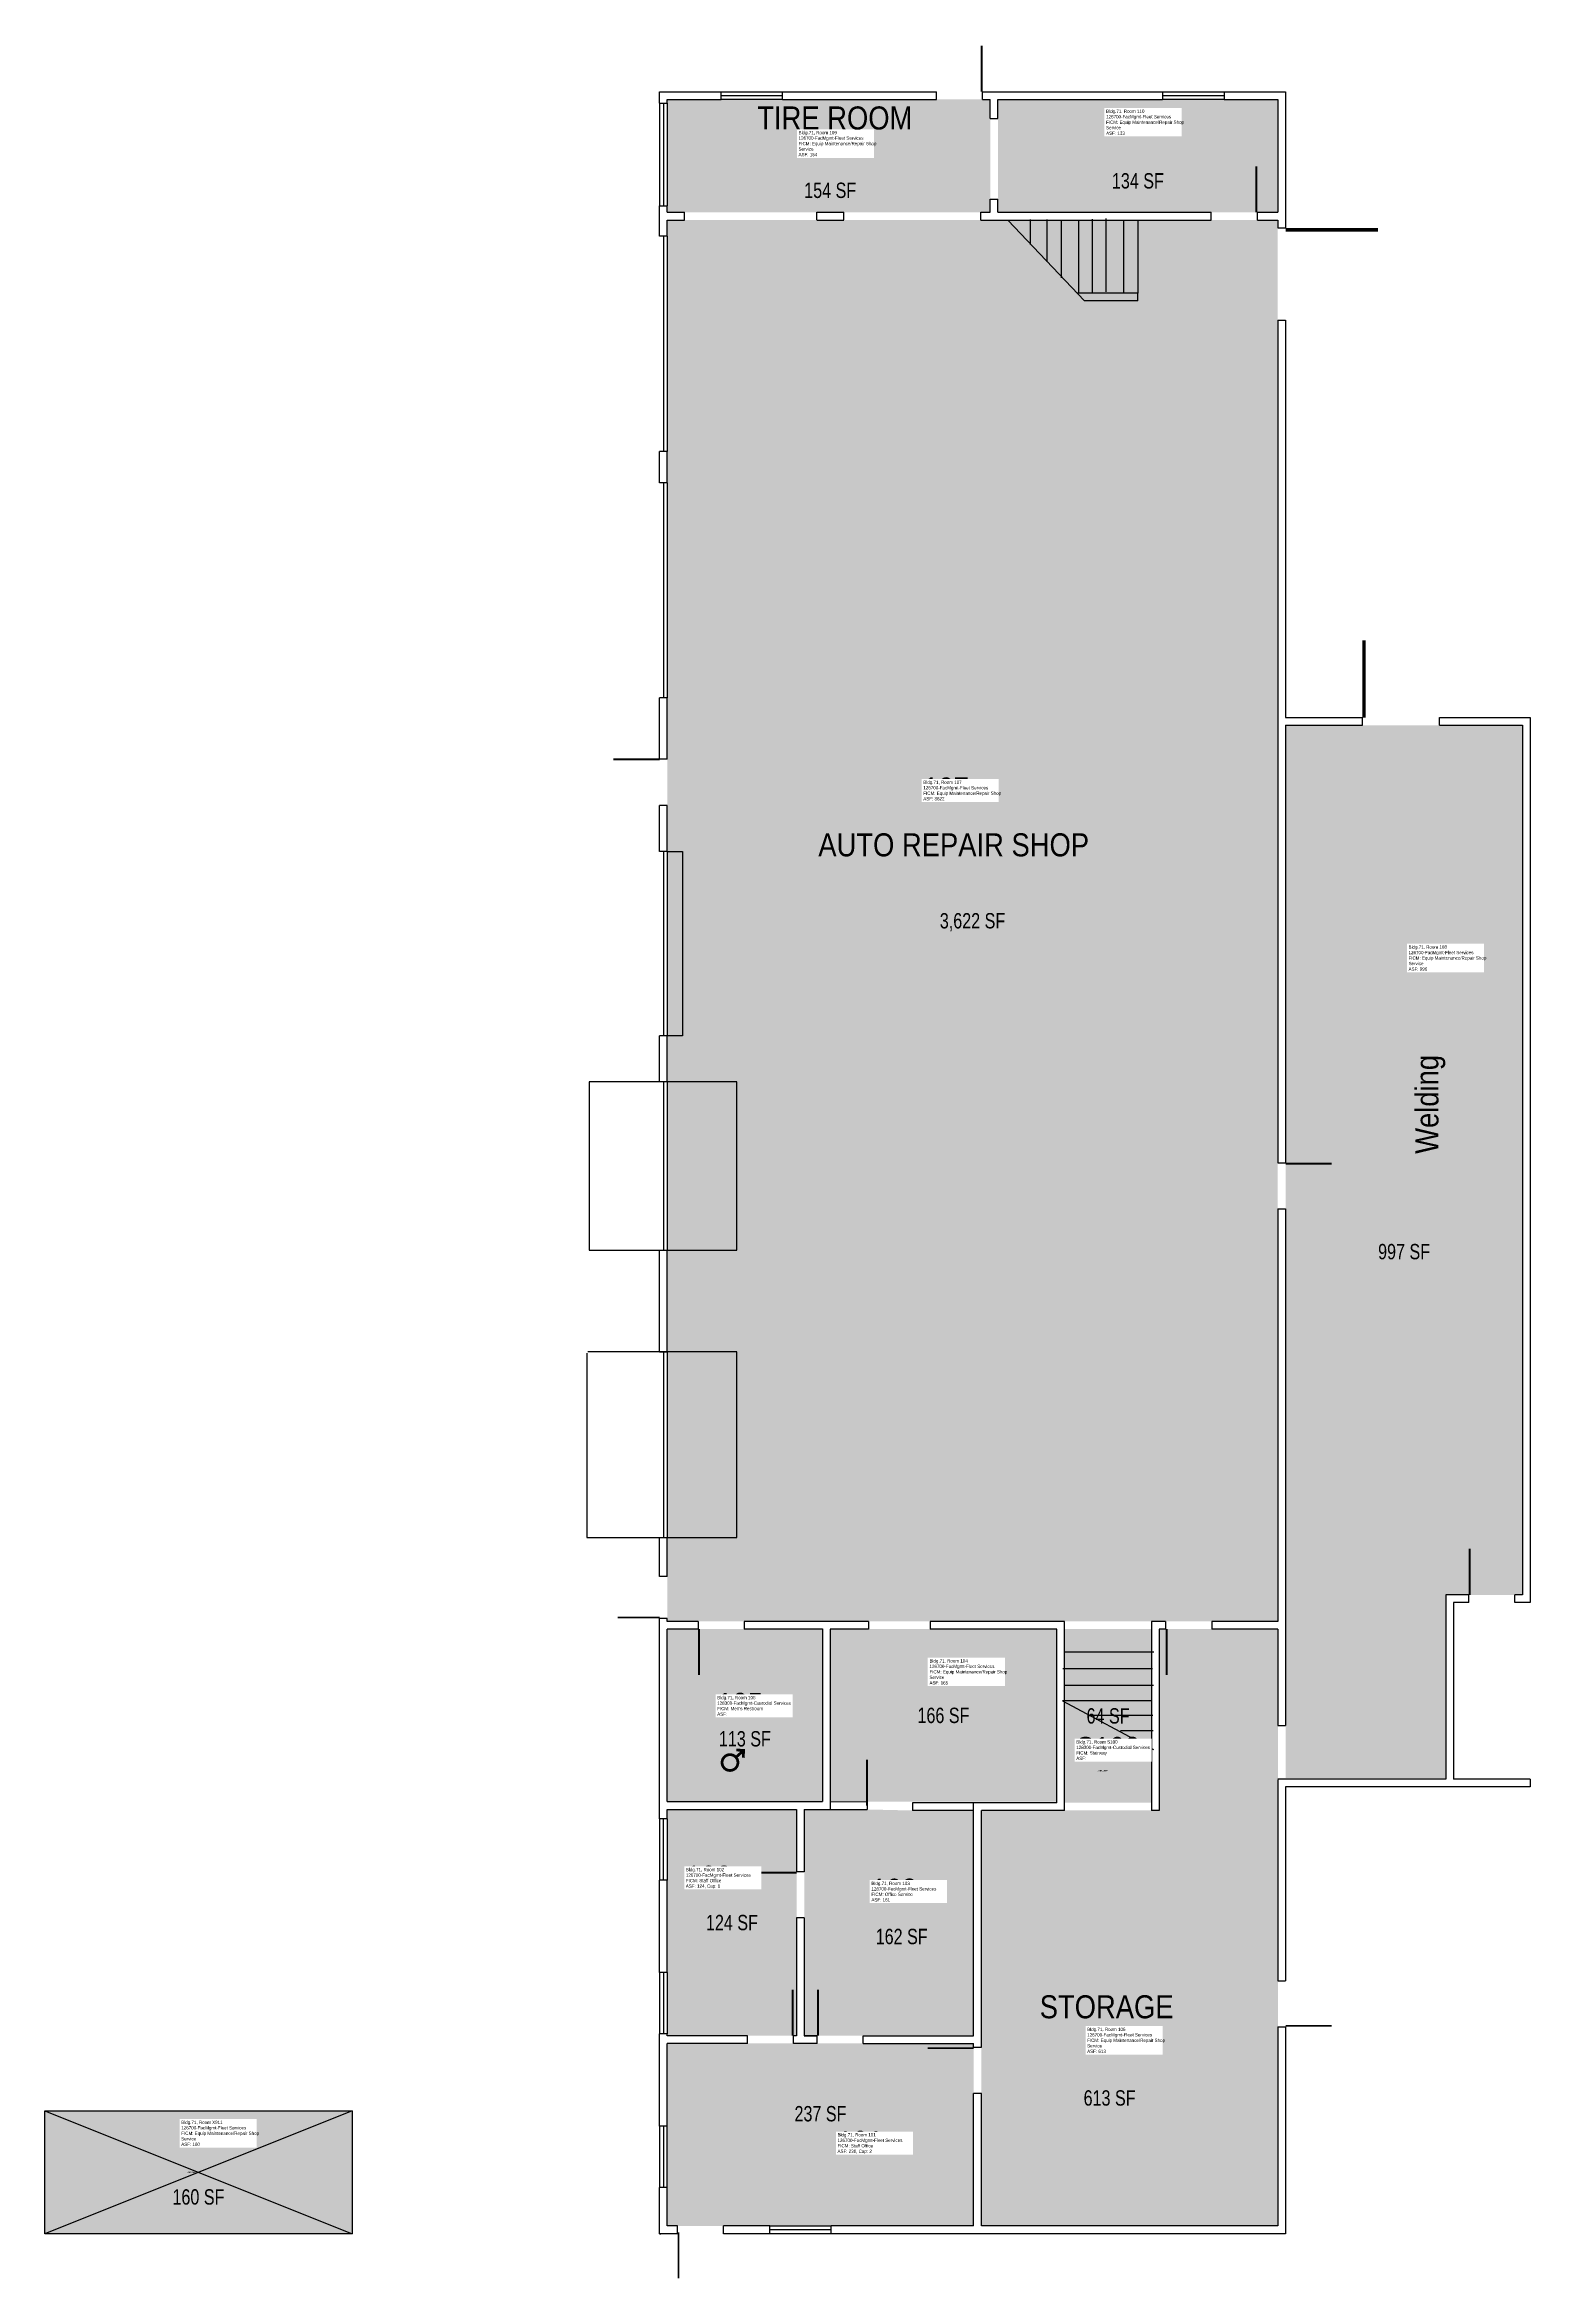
# Model space of a CAD drawing. Header units: inches. Extents: x -480 to 680, y -36 to 1710.
import ezdxf
from ezdxf.enums import TextEntityAlignment as Align

# ---------------------------------------------------------------- set-up
doc = ezdxf.new("R2010")
doc.units = ezdxf.units.IN
doc.header["$LTSCALE"] = 50
doc.header["$MEASUREMENT"] = 0
doc.layers.get('0').update_dxf_attribs({"linetype": 'CONTINUOUS'})
for name, color, linetype in [('A-DOOR', 2, 'CONTINUOUS'), ('A-FLOR', 3, 'CONTINUOUS'), ('A-GLAZ', 1, 'CONTINUOUS'), ('A-IDEN-ICON', 4, 'CONTINUOUS'), ('A-IDEN-RNUM', 7, 'CONTINUOUS'), ('A-IDEN-SNUM', 4, 'CONTINUOUS'), ('A-IDEN-TEXT', 4, 'CONTINUOUS'), ('A-IDEN-VNUM', 4, 'CONTINUOUS'), ('A-WALL', 5, 'CONTINUOUS'), ('AREA-TEXT', 3, 'CONTINUOUS'), ('Rooms-Category-Color', 7, 'CONTINUOUS'), ('Rooms-College-Color', 7, 'CONTINUOUS'), ('Rooms-Department-Color', 7, 'CONTINUOUS'), ('Rooms-Division-Color', 7, 'CONTINUOUS'), ('Rooms-Information', 7, 'CONTINUOUS')]:
    doc.layers.add(name, color=color, linetype=linetype)
doc.styles.add('CP_AREA', font='arial.ttf', dxfattribs={"height": 15})
doc.styles.add('CP_ROOMSNUMBER', font='arial.ttf', dxfattribs={"height": 1})
doc.styles.add('CP_ROOMVNUMBER', font='arial.ttf', dxfattribs={"width": 0.85, "height": 0.075})

# ---------------------------------------------------------------- blocks, each defined once
blk = doc.blocks.new('CPMEN')
at = {"color": 0, "linetype": 'ByBlock', "const_width": 0.015}
blk.add_lwpolyline([(-0.058, -0.02, 1), (0.028, -0.02, 1)], format="xyb", close=True, dxfattribs=at)
for points in [[(0.055, 0.01), (0.055, 0.05), (0.015, 0.05)], [(0.015, 0.01), (0.055, 0.05)]]:
    blk.add_lwpolyline(points, dxfattribs=at)

msp = doc.modelspace()

# ---------------------------------------------------------------- hatches: boundary and pattern name
at = {"layer": 'Rooms-Category-Color', "true_color": 0xe3c5e1}
for points in [[(6, 1666.9), (6, 1578.7), (258.1, 1578.7), (258.1, 1666.9)], [(482.7, 1578.7), (482.7, 1666.9), (264.1, 1666.9), (264.1, 1589), (264.1, 1589), (264.1, 1578.7)], [(482.6, 1572.7), (6, 1572.7), (6, 1387.7), (6, 1367.5), (6, 1166.1), (6, 908.9), (6, 688.8), (6, 478.2), (384.1, 478.2), (395, 478.2), (482.6, 478.2)], [(613.7, 498.9), (673.7, 498.9), (673.7, 1178.1), (488.7, 1178.1), (488.7, 836.4), (488.7, 356), (613.7, 356)], [(133.2, 337.4), (310.1, 337.4), (310.1, 472.2), (133.2, 472.2)], [(251.2, 330.6), (251.2, 6), (482.7, 6), (482.7, 472.2), (395, 472.2), (390.1, 472.2), (390.1, 330.6)], [(-480, 0), (-240, 0), (-240, 96), (-480, 96)]]:
    msp.add_hatch(color=254, dxfattribs=at).paths.add_polyline_path(points)
at = {"layer": 'Rooms-Category-Color', "true_color": 0xadadad}
for points in [[(127.2, 472.2), (6, 472.2), (6, 337.4), (127.2, 337.4)], [(316.1, 336.6), (384.1, 336.6), (384.1, 472.2), (316.1, 472.2)]]:
    msp.add_hatch(color=253, dxfattribs=at).paths.add_polyline_path(points)
at = {"layer": 'Rooms-Category-Color', "true_color": 0xfa9ba3}
for points in [[(107, 282.7), (107, 331.4), (6, 331.4), (6, 154.6), (104.6, 154.6), (107, 154.6)], [(113, 154.6), (123, 154.6), (123, 154.6), (245.2, 154.6), (245.2, 330.6), (197.5, 330.5), (162, 331.3), (113, 331.4), (113, 282.7)], [(245.2, 6), (245.2, 148.6), (123, 148.6), (123, 148.6), (104.6, 148.6), (6, 148.6), (6, 6)]]:
    msp.add_hatch(color=241, dxfattribs=at).paths.add_polyline_path(points)
at = {"layer": 'Rooms-College-Color', "true_color": 0x80bc67}
for points in [[(6, 1666.9), (6, 1578.7), (258.1, 1578.7), (258.1, 1666.9)], [(482.7, 1578.7), (482.7, 1666.9), (264.1, 1666.9), (264.1, 1589), (264.1, 1589), (264.1, 1578.7)], [(482.6, 1572.7), (6, 1572.7), (6, 1387.7), (6, 1367.5), (6, 1166.1), (6, 908.9), (6, 688.8), (6, 478.2), (384.1, 478.2), (395, 478.2), (482.6, 478.2)], [(613.7, 498.9), (673.7, 498.9), (673.7, 1178.1), (488.7, 1178.1), (488.7, 836.4), (488.7, 356), (613.7, 356)], [(133.2, 337.4), (310.1, 337.4), (310.1, 472.2), (133.2, 472.2)], [(251.2, 330.6), (251.2, 6), (482.7, 6), (482.7, 472.2), (395, 472.2), (390.1, 472.2), (390.1, 330.6)], [(107, 282.7), (107, 331.4), (6, 331.4), (6, 154.6), (104.6, 154.6), (107, 154.6)], [(113, 154.6), (123, 154.6), (123, 154.6), (245.2, 154.6), (245.2, 330.6), (197.5, 330.5), (162, 331.3), (113, 331.4), (113, 282.7)], [(245.2, 6), (245.2, 148.6), (123, 148.6), (123, 148.6), (104.6, 148.6), (6, 148.6), (6, 6)], [(-480, 0), (-240, 0), (-240, 96), (-480, 96)]]:
    msp.add_hatch(color=83, dxfattribs=at).paths.add_polyline_path(points)
at = {"layer": 'Rooms-College-Color', "true_color": 0xadadad}
for points in [[(127.2, 472.2), (6, 472.2), (6, 337.4), (127.2, 337.4)], [(316.1, 336.6), (384.1, 336.6), (384.1, 472.2), (316.1, 472.2)]]:
    msp.add_hatch(color=253, dxfattribs=at).paths.add_polyline_path(points)
at = {"layer": 'Rooms-Department-Color', "true_color": 0x80bc67}
for points in [[(6, 1666.9), (6, 1578.7), (258.1, 1578.7), (258.1, 1666.9)], [(482.7, 1578.7), (482.7, 1666.9), (264.1, 1666.9), (264.1, 1589), (264.1, 1589), (264.1, 1578.7)], [(482.6, 1572.7), (6, 1572.7), (6, 1387.7), (6, 1367.5), (6, 1166.1), (6, 908.9), (6, 688.8), (6, 478.2), (384.1, 478.2), (395, 478.2), (482.6, 478.2)], [(613.7, 498.9), (673.7, 498.9), (673.7, 1178.1), (488.7, 1178.1), (488.7, 836.4), (488.7, 356), (613.7, 356)], [(133.2, 337.4), (310.1, 337.4), (310.1, 472.2), (133.2, 472.2)], [(251.2, 330.6), (251.2, 6), (482.7, 6), (482.7, 472.2), (395, 472.2), (390.1, 472.2), (390.1, 330.6)], [(107, 282.7), (107, 331.4), (6, 331.4), (6, 154.6), (104.6, 154.6), (107, 154.6)], [(113, 154.6), (123, 154.6), (123, 154.6), (245.2, 154.6), (245.2, 330.6), (197.5, 330.5), (162, 331.3), (113, 331.4), (113, 282.7)], [(245.2, 6), (245.2, 148.6), (123, 148.6), (123, 148.6), (104.6, 148.6), (6, 148.6), (6, 6)], [(-480, 0), (-240, 0), (-240, 96), (-480, 96)]]:
    msp.add_hatch(color=83, dxfattribs=at).paths.add_polyline_path(points)
at = {"layer": 'Rooms-Department-Color', "true_color": 0xacacac}
for points in [[(127.2, 472.2), (6, 472.2), (6, 337.4), (127.2, 337.4)], [(316.1, 336.6), (384.1, 336.6), (384.1, 472.2), (316.1, 472.2)]]:
    msp.add_hatch(color=253, dxfattribs=at).paths.add_polyline_path(points)
at = {"layer": 'Rooms-Division-Color', "true_color": 0x80bc67}
for points in [[(6, 1666.9), (6, 1578.7), (258.1, 1578.7), (258.1, 1666.9)], [(482.7, 1578.7), (482.7, 1666.9), (264.1, 1666.9), (264.1, 1589), (264.1, 1589), (264.1, 1578.7)], [(482.6, 1572.7), (6, 1572.7), (6, 1387.7), (6, 1367.5), (6, 1166.1), (6, 908.9), (6, 688.8), (6, 478.2), (384.1, 478.2), (395, 478.2), (482.6, 478.2)], [(613.7, 498.9), (673.7, 498.9), (673.7, 1178.1), (488.7, 1178.1), (488.7, 836.4), (488.7, 356), (613.7, 356)], [(133.2, 337.4), (310.1, 337.4), (310.1, 472.2), (133.2, 472.2)], [(251.2, 330.6), (251.2, 6), (482.7, 6), (482.7, 472.2), (395, 472.2), (390.1, 472.2), (390.1, 330.6)], [(107, 282.7), (107, 331.4), (6, 331.4), (6, 154.6), (104.6, 154.6), (107, 154.6)], [(113, 154.6), (123, 154.6), (123, 154.6), (245.2, 154.6), (245.2, 330.6), (197.5, 330.5), (162, 331.3), (113, 331.4), (113, 282.7)], [(245.2, 6), (245.2, 148.6), (123, 148.6), (123, 148.6), (104.6, 148.6), (6, 148.6), (6, 6)], [(-480, 0), (-240, 0), (-240, 96), (-480, 96)]]:
    msp.add_hatch(color=83, dxfattribs=at).paths.add_polyline_path(points)
at = {"layer": 'Rooms-Division-Color', "true_color": 0xadadad}
for points in [[(127.2, 472.2), (6, 472.2), (6, 337.4), (127.2, 337.4)], [(316.1, 336.6), (384.1, 336.6), (384.1, 472.2), (316.1, 472.2)]]:
    msp.add_hatch(color=253, dxfattribs=at).paths.add_polyline_path(points)

# ---------------------------------------------------------------- linework, layer by layer
at = {"layer": 'A-DOOR'}
for p, q in [((3, 1560), (3, 1392)), ((6, 1560), (6, 1392)), ((3, 1367.5), (3, 1199.5)), ((6, 1367.5), (6, 1199.5)), ((3, 1079.5), (3, 935.5)), ((6, 1079.5), (6, 935.5)), ((3, 899.5), (3, 768)), ((6, 899.5), (6, 768)), ((3, 688.8), (3, 543.6)), ((6, 688.8), (6, 543.6))]:
    msp.add_line(p, q, dxfattribs=at)
for points in [[(251.4, 1672.9, 1.5, 1.5, 0), (251.4, 1708.9, 0, 0, 0), (252.1, 1708.9, 0, 0, 0.414214), (216.1, 1672.9, 0, 0, 0.414214)], [(465.9, 1578.7, 1.5, 1.5, 0), (465.9, 1614.7, 0, 0, 0), (466.7, 1614.7, 0, 0, 0.414214), (430.7, 1578.7, 0, 0, 0.414214)], [(488.7, 1565, 3.01, 3.01, 0), (560.9, 1565, 0, 0, 0), (560.9, 1566.5, 0, 0, -0.426451), (485.7, 1494.4, 0, 0, -0.414214)], [(550, 1184.1, 2.51, 2.51, 0), (550, 1244.3, 0, 0, 0), (548.7, 1244.3, 0, 0, -0.414214), (608.9, 1184.1, 0, 0, -0.414214)], [(0, 1151.5, 1.5, 1.5, 0), (-36, 1151.5, 0, 0, 0), (-36, 1152.2, 0, 0, 0.414214), (-0.7, 1115.5, 0, 0, 0.414214)], [(488.7, 835.6, 1.5, 1.5, 0), (524.7, 835.6, 0, 0, 0), (524.7, 836.4, 0, 0, -0.414214), (488.7, 800.4, 0, 0, -0.414214)], [(632.5, 498.9, 1.5, 1.5, 0), (632.5, 534.9, 0, 0, 0), (631.7, 534.9, 0, 0, -0.414214), (667.7, 498.9, 0, 0, -0.414214)], [(0, 481.2, 1.36, 1.36, 0), (-32.7, 481.2, 0, 0, 0), (-32.7, 480.5, 0, 0, -0.414214), (0, 513.3, 0, 0, -0.414214)], [(30.8, 472.2, 1.5, 1.5, 0), (30.8, 436.2, 0, 0, 0), (30.1, 436.2, 0, 0, 0.414214), (66.1, 472.2, 0, 0, 0.414214)], [(395.8, 472.2, 1.5, 1.5, 0), (395.8, 436.2, 0, 0, 0), (395, 436.2, 0, 0, 0.414214), (431, 472.2, 0, 0, 0.414214)], [(162, 334.3, 1.5, 1.5, 0), (162, 370.3, 0, 0, 0), (161.2, 370.3, 0, 0, -0.410328), (197.5, 333.5, 0, 0, -0.414214)], [(107, 282, 1.5, 1.5, 0), (71, 282, 0, 0, 0), (71, 282.7, 0, 0, 0.414214), (107, 246.7, 0, 0, 0.414214)], [(488.7, 162.3, 1.5, 1.5, 0), (524.7, 162.3, 0, 0, 0), (524.7, 161.5, 0, 0, 0.414214), (488.7, 197.5, 0, 0, 0.414214)], [(103.9, 154.6, 1.5, 1.5, 0), (103.9, 190.6, 0, 0, 0), (104.6, 190.6, 0, 0, 0.414214), (68.6, 154.6, 0, 0, 0.414214)], [(123.7, 154.6, 1.5, 1.5, 0), (123.7, 190.6, 0, 0, 0), (123, 190.6, 0, 0, -0.414214), (159, 154.6, 0, 0, -0.414214)], [(245.2, 144.9, 1.5, 1.5, 0), (209.2, 144.9, 0, 0, 0), (209.2, 145.6, 0, 0, 0.414214), (245.2, 109.6, 0, 0, 0.414214)], [(14.8, 1.1, 1.5, 1.5, 0), (14.8, -34.9, 0, 0, 0), (14, -34.9, 0, 0, 0.414214), (50, 1.1, 0, 0, 0.414214)]]:
    msp.add_lwpolyline(points, format="xyseb", dxfattribs=at)
at = {"layer": 'A-FLOR'}
for p, q in [((331.7, 1509.5), (271.9, 1572.5)), ((289.5, 1553.5), (289.5, 1573.2)), ((302.7, 1540.1), (302.7, 1573)), ((313.8, 1527.6), (313.8, 1572.7)), ((327.3, 1515.7), (327.3, 1572.7)), ((338, 1515.5), (338, 1573.4)), ((348.7, 1516.5), (348.7, 1573.8)), ((362.3, 1515.5), (362.3, 1572.3)), ((373.4, 1572.6), (373.4, 1515.5)), ((6, 1079.5), (18, 1079.5)), ((18, 1079.5), (18, 935.5)), ((18, 935.5), (6, 935.5)), ((-55, 899.5), (-55, 768)), ((60.3, 899.5), (-55, 899.5)), ((60.3, 768), (60.3, 899.5)), ((-55, 768), (60.3, 768)), ((-56.7, 687.8), (-56.7, 543.6)), ((60.3, 688.8), (-56, 688.8)), ((60.3, 543.6), (60.3, 688.8)), ((-56.7, 543.6), (60.3, 543.6)), ((315.5, 454.4), (385.8, 454.4)), ((384.7, 441.1), (314.9, 441.1)), ((315.9, 428.3), (385.5, 428.3)), ((383.9, 416.2), (314.5, 416.2)), ((314.5, 416.2), (385.7, 378.2)), ((336.9, 404.9), (385.1, 404.9)), ((385.3, 392.8), (359.7, 392.8))]:
    msp.add_line(p, q, dxfattribs=at)
at = {"layer": 'A-GLAZ'}
for p, q in [((0, 1663.9), (0, 1583.8)), ((3, 1663.9), (3, 1583.8)), ((6, 1663.9), (6, 1583.8)), ((48, 1672.9), (96, 1672.9)), ((48, 1669.9), (96, 1669.9)), ((96, 1666.9), (48, 1666.9)), ((392.7, 1672.9), (440.7, 1672.9)), ((392.7, 1669.9), (440.7, 1669.9)), ((440.7, 1666.9), (392.7, 1666.9)), ((0, 324), (0, 276)), ((3, 276), (3, 324)), ((6, 324), (6, 276)), ((0, 204), (0, 156)), ((3, 204), (3, 156)), ((6, 204), (6, 156)), ((0, 84), (0, 36)), ((3, 84), (3, 36)), ((6, 36), (6, 84)), ((86, 6), (134, 6)), ((134, 3), (86, 3)), ((134, 0), (86, 0))]:
    msp.add_line(p, q, dxfattribs=at)
at = {"layer": 'A-WALL'}
for p, q in [((0, 1672.9), (48, 1672.9)), ((0, 1663.9), (0, 1672.9)), ((0, 1663.9), (6, 1663.9)), ((6, 1666.9), (48, 1666.9)), ((6, 1663.9), (6, 1666.9)), ((48, 1666.9), (48, 1672.9)), ((96, 1666.9), (96, 1672.9)), ((96, 1672.9), (216.1, 1672.9)), ((96, 1666.9), (216.1, 1666.9)), ((216.1, 1666.9), (216.1, 1672.9)), ((252.1, 1666.9), (252.1, 1672.9)), ((252.1, 1672.9), (392.7, 1672.9)), ((252.1, 1666.9), (258.1, 1666.9)), ((258.1, 1652.1), (258.1, 1666.9)), ((264.1, 1652.1), (264.1, 1666.9)), ((264.1, 1666.9), (392.7, 1666.9)), ((392.7, 1672.9), (392.7, 1666.9)), ((440.7, 1672.9), (440.7, 1666.9)), ((440.7, 1672.9), (488.7, 1672.9)), ((440.7, 1666.9), (482.7, 1666.9)), ((482.7, 1666.9), (482.7, 1578.7)), ((488.7, 1672.9), (488.7, 1566.5)), ((258.1, 1652.1), (264.1, 1652.1)), ((258.1, 1578.7), (258.1, 1589)), ((258.1, 1589), (264.1, 1589)), ((264.1, 1578.7), (264.1, 1589)), ((0, 1560), (0, 1583.8)), ((0, 1583.8), (6, 1583.8)), ((6, 1578.7), (6, 1583.8)), ((6, 1578.7), (19.5, 1578.7)), ((6, 1572.7), (19.5, 1572.7)), ((6, 1560), (6, 1572.7)), ((19.5, 1572.7), (19.5, 1578.7)), ((122.8, 1572.9), (122.8, 1578.7)), ((122.8, 1578.7), (143.8, 1578.7)), ((122.8, 1572.7), (143.8, 1572.7)), ((143.8, 1572.9), (143.8, 1578.7)), ((250.7, 1572.7), (250.7, 1578.7)), ((250.7, 1578.7), (258.1, 1578.7)), ((250.7, 1572.7), (430.7, 1572.7)), ((264.1, 1578.7), (430.7, 1578.7)), ((430.7, 1572.7), (430.7, 1578.7)), ((466.7, 1572.7), (466.7, 1578.7)), ((466.7, 1578.7), (482.7, 1578.7)), ((466.7, 1572.7), (482.6, 1572.7)), ((482.6, 1572.7), (482.6, 1566.5)), ((6, 1560), (0, 1560)), ((482.6, 1566.5), (488.7, 1566.5)), ((373.4, 1515.5), (326, 1515.5)), ((373.4, 1509.5), (331.7, 1509.5)), ((373.4, 1509.5), (373.4, 1515.5)), ((482.6, 1494.5), (482.6, 836.4)), ((482.6, 1494.5), (488.7, 1494.5)), ((488.7, 1494.5), (488.7, 1184.1)), ((0, 1367.5), (0, 1392)), ((6, 1392), (0, 1392)), ((6, 1367.5), (6, 1392)), ((6, 1367.5), (0, 1367.5)), ((0, 1151.5), (0, 1199.5)), ((6, 1199.5), (0, 1199.5)), ((6, 1151.5), (6, 1199.5)), ((488.7, 1184.1), (548.7, 1184.1)), ((488.7, 1178.1), (548.7, 1178.1)), ((488.7, 1178.1), (488.7, 836.4)), ((548.7, 1178.1), (548.7, 1184.1)), ((608.9, 1178.1), (608.9, 1184.1)), ((608.9, 1184.1), (679.7, 1184.1)), ((608.9, 1178.1), (673.7, 1178.1)), ((673.7, 1178.1), (673.7, 498.9)), ((679.7, 1184.1), (679.7, 492.9)), ((6, 1151.5), (0, 1151.5)), ((6, 1115.5), (0, 1115.5)), ((0, 1079.5), (0, 1115.5)), ((6, 1079.5), (6, 1115.5)), ((6, 1079.5), (0, 1079.5)), ((0, 899.5), (0, 935.5)), ((6, 935.5), (0, 935.5)), ((6, 899.5), (6, 935.5)), ((6, 899.5), (0, 899.5)), ((482.6, 836.4), (488.7, 836.4)), ((482.6, 800.4), (482.6, 478.2)), ((482.6, 800.4), (488.7, 800.4)), ((488.7, 800.4), (488.7, 397)), ((0, 688.8), (0, 768)), ((0, 768), (6, 768)), ((6, 688.8), (6, 768)), ((0, 688.8), (6, 688.8)), ((0, 543.6), (6, 543.6)), ((0, 513.3), (0, 543.6)), ((6, 513.3), (6, 543.6)), ((6, 513.3), (0, 513.3)), ((613.7, 498.9), (613.7, 354.9)), ((631.7, 498.9), (613.7, 498.9)), ((619.7, 492.9), (619.7, 354.9)), ((631.7, 492.9), (619.7, 492.9)), ((631.7, 492.9), (631.7, 498.9)), ((673.7, 498.9), (667.7, 498.9)), ((667.7, 492.9), (667.7, 498.9)), ((679.7, 492.9), (667.7, 492.9)), ((0, 478.2), (0, 480.5)), ((6, 480.5), (0, 480.5)), ((0, 324), (0, 478.2)), ((6, 478.2), (6, 480.5)), ((30.1, 478.2), (6, 478.2)), ((6, 337.4), (6, 472.2)), ((30.1, 472.2), (6, 472.2)), ((6, 337.4), (6, 471.3)), ((30.1, 478.2), (30.1, 472.2)), ((66.1, 478.2), (66.1, 472.2)), ((163.2, 478.2), (66.1, 478.2)), ((127.2, 472.2), (66.1, 472.2)), ((127.2, 472.4), (127.2, 337.4)), ((133.2, 472.2), (133.2, 331.4)), ((163.2, 472.2), (133.2, 472.2)), ((163.2, 478.2), (163.2, 472.2)), ((211.2, 478.2), (211.2, 472.2)), ((316.1, 478.2), (211.2, 478.2)), ((310.1, 472.2), (211.2, 472.2)), ((310.1, 336.6), (310.1, 472.2)), ((316.1, 330.6), (316.1, 478.2)), ((384.1, 478.2), (384.1, 330.6)), ((395, 478.2), (384.1, 478.2)), ((390.1, 472.2), (390.1, 330.6)), ((395, 472.2), (390.1, 472.2)), ((395, 478.2), (395, 472.2)), ((482.6, 478.2), (431, 478.2)), ((431, 478.2), (431, 472.2)), ((482.7, 472.2), (431, 472.2)), ((482.7, 472.2), (482.7, 397)), ((482.7, 397), (488.7, 397)), ((613.7, 354.9), (482.7, 354.9)), ((482.7, 354.4), (482.7, 197.5)), ((679.7, 354.9), (619.7, 354.9)), ((679.7, 354.9), (679.7, 348.9)), ((6, 337.4), (127.2, 337.4)), ((245.2, 154.6), (245.2, 336.6)), ((310.1, 336.6), (245.2, 336.6)), ((488.7, 348.9), (488.7, 197.5)), ((679.7, 348.9), (488.7, 348.9)), ((6, 324), (0, 324)), ((6, 331.4), (107, 331.4)), ((6, 324), (6, 331.4)), ((6, 324), (6, 331.4)), ((107, 331.4), (107, 282.7)), ((113, 331.4), (113, 282.7)), ((113, 331.4), (133.2, 331.4)), ((316.1, 330.6), (251.2, 330.6)), ((251.2, 145.6), (251.2, 330.6)), ((390.1, 330.6), (384.1, 330.6)), ((113, 282.7), (107, 282.7)), ((6, 276), (0, 276)), ((0, 204), (0, 276)), ((6, 204), (6, 276)), ((6, 204), (6, 276)), ((113, 246.7), (107, 246.7)), ((107, 246.7), (107, 154.6)), ((113, 246.7), (113, 154.6)), ((6, 204), (0, 204)), ((482.7, 197.5), (488.7, 197.5)), ((482.7, 161.5), (482.7, 6)), ((482.7, 161.5), (488.7, 161.5)), ((488.7, 161.5), (488.7, 0)), ((6, 156), (0, 156)), ((0, 84), (0, 156)), ((6, 154.6), (6, 156)), ((6, 154.6), (6, 156)), ((68.6, 154.6), (6, 154.6)), ((68.6, 148.6), (6, 148.6)), ((6, 84), (6, 148.6)), ((68.6, 148.6), (68.6, 154.6)), ((107, 154.6), (104.6, 154.6)), ((104.6, 148.6), (104.6, 154.6)), ((123, 148.6), (104.6, 148.6)), ((123, 154.6), (113, 154.6)), ((113, 154.6), (123, 154.6)), ((123, 148.6), (123, 154.6)), ((159, 148.6), (159, 154.6)), ((159, 154.6), (245.2, 154.6)), ((159, 148.6), (245.2, 148.6)), ((245.2, 145.6), (245.2, 148.6)), ((245.2, 145.6), (251.2, 145.6)), ((245.2, 6), (245.2, 109.6)), ((251.2, 109.6), (245.2, 109.6)), ((251.2, 6), (251.2, 109.6)), ((6, 84), (0, 84)), ((0, 0), (0, 36)), ((6, 36), (0, 36)), ((6, 6), (6, 36)), ((14, 0), (0, 0)), ((0, 0), (1, 0)), ((0, 0), (1, 0)), ((14, 6), (6, 6)), ((14, 0), (14, 6)), ((50, 0), (50, 6)), ((86, 6), (50, 6)), ((86, 0), (50, 0)), ((86, 0), (86, 6)), ((245.2, 6), (134, 6)), ((134, 0), (134, 6)), ((488.7, 0), (134, 0)), ((482.7, 6), (251.2, 6))]:
    msp.add_line(p, q, dxfattribs=at)
for points in [[(133.2, 337.4), (162, 337.3)], [(162, 337.3), (162, 331.3)], [(245.2, 336.6), (197.5, 336.5)], [(197.5, 336.5), (197.5, 330.5)], [(133.2, 331.4), (162, 331.3)], [(245.2, 330.6), (197.5, 330.5)], [(-480, 96), (-240, 0)], [(-240, 96), (-480, 0)]]:
    msp.add_lwpolyline(points, dxfattribs=at)
msp.add_lwpolyline([(-240, 0), (-480, 0), (-480, 96), (-240, 96)], close=True, dxfattribs=at)

# ---------------------------------------------------------------- block references
at = {"layer": 'A-IDEN-ICON', "xscale": 144.0000000048988, "yscale": 144.0000000048988, "zscale": 144.0000000048988, "rotation": 356.6569155933404}
msp.add_blockref('CPMEN', (57.3, 370.7), dxfattribs=at)

# ---------------------------------------------------------------- texts
at = {"layer": 'A-IDEN-RNUM', "style": 'CP_ROOMSNUMBER', "width": 0.85}
for s, p in [('0109-00', (117, 1631.4)), ('0110-00', (361.1, 1639.1)), ('0107-00', (214.4, 1128.3)), ('0108-00', (593.3, 995.2)), ('0104-00', (228.6, 437.8)), ('0105-00', (62.9, 413.4)), ('S100-00', (345.7, 361.7)), ('0102-00', (38.3, 278.3)), ('0103-00', (183.2, 268.2)), ('0106-00', (342.3, 150)), ('0101-00', (156.7, 71.2)), ('X911-00', (-364.8, 47.9))]:
    msp.add_text(s, height=1, dxfattribs=at).set_placement(p, align=Align.MIDDLE)
at = {"layer": 'A-IDEN-SNUM', "style": 'CP_ROOMSNUMBER', "width": 0.85}
for s, p in [('0710010900', (117, 1631.4)), ('0710011000', (361.1, 1639.1)), ('0710010700', (214.4, 1128.3)), ('0710010800', (593.3, 995.2)), ('0710010400', (228.6, 437.8)), ('0710010500', (62.9, 413.4)), ('0710S10000', (345.7, 361.7)), ('0710010200', (38.3, 278.3)), ('0710010300', (183.2, 268.2)), ('0710010600', (342.3, 150)), ('0710010100', (156.7, 71.2)), ('0710X91100', (-364.8, 47.9))]:
    msp.add_text(s, height=1, dxfattribs=at).set_placement(p, align=Align.MIDDLE)
at = {"layer": 'A-IDEN-TEXT', "style": 'CP_ROOMVNUMBER', "width": 0.85}
for s, p in [('TIRE ROOM', (136.8, 1652.4)), ('AUTO REPAIR SHOP', (229.6, 1084.7)), ('STORAGE', (349, 177.2))]:
    msp.add_text(s, height=18, dxfattribs=at).set_placement(p, align=Align.MIDDLE)
msp.add_text('Welding', height=18, rotation=90, dxfattribs=at).set_placement((601.3, 882), align=Align.MIDDLE)
at = {"layer": 'A-IDEN-VNUM', "style": 'CP_ROOMVNUMBER', "width": 0.85}
for s, p in [('109', (126.3, 1631.4)), ('110', (366.5, 1648.1)), ('107', (223.7, 1128.3)), ('108', (602.6, 995.2)), ('104', (228.6, 437.8)), ('105', (62.9, 413.4)), ('S100', (350.2, 378.9)), ('102', (38.3, 278.3)), ('103', (183.2, 268.2)), ('106', (351.6, 150)), ('911', (-355.5, 77.4)), ('101', (156.7, 71.2))]:
    msp.add_text(s, height=18, dxfattribs=at).set_placement(p, align=Align.MIDDLE)
at = {"layer": 'AREA-TEXT', "style": 'CP_AREA', "width": 0.75}
for s, p in [('134 SF', (373.4, 1603.3)), ('154 SF', (133.2, 1595.9)), ('3,622 SF', (244.3, 1025.4)), ('997 SF', (581.2, 767)), ('166 SF', (221.6, 404.8)), ('64 SF', (350.1, 404.4)), ('113 SF', (66.6, 386.5)), ('124 SF', (56.5, 243)), ('162 SF', (189, 232.1)), ('613 SF', (351.3, 106)), ('237 SF', (125.6, 93.7)), ('160 SF', (-360, 28.7))]:
    msp.add_text(s, height=12, dxfattribs=at).set_placement(p, align=Align.MIDDLE_CENTER)

# ---------------------------------------------------------------- next in the draw order: texts
at = {"layer": 'Rooms-Information', "width": 57.6, "attachment_point": 7, "style": 'CP_ROOMVNUMBER', "bg_fill": 3, "box_fill_scale": 1.5, "bg_fill_color": 256, "bg_fill_true_color": 13158600, "bg_fill_transparency": 0}
for s, insert, char_height in [('Bldg.71, Room 110^M^J126700-FacMgmt-Fleet Services^M^JFICM: Equip Maintenance/Repair Shop Service^M^JASF: 133', (348.6, 1639.2), 2.5714), ('Bldg.71, Room 109^M^J126700-FacMgmt-Fleet Services^M^JFICM: Equip Maintenance/Repair Shop Service^M^JASF: 154', (108.5, 1622.5), 2.5714), ('Bldg.71, Room 107^M^J126700-FacMgmt-Fleet Services^M^JFICM: Equip Maintenance/Repair Shop^M^JASF: 3622', (205.9, 1119.4), 2.5714), ('Bldg.71, Room 108^M^J126700-FacMgmt-Fleet Services^M^JFICM: Equip Maintenance/Repair Shop Service^M^JASF: 996', (584.7, 986.4), 2.5714), ('Bldg.71, Room 104^M^J126700-FacMgmt-Fleet Services^M^JFICM: Equip Maintenance/Repair Shop Service^M^JASF: 165', (210.7, 428.9), 2.5714), ("Bldg.71, Room 105^M^J128300-FacMgmt-Custodial Services^M^JFICM: Men's Restroom^M^JASF: ", (45, 404.5), 2.571), ('Bldg.71, Room S100^M^J128300-FacMgmt-Custodial Services^M^JFICM: Stairway^M^JASF: ', (325.3, 369.9), 2.571), ('Bldg.71, Room 102^M^J126700-FacMgmt-Fleet Services^M^JFICM: Staff Office^M^JASF: 124, Cap: 1', (20.5, 269.4), 2.571), ('Bldg.71, Room 103^M^J126700-FacMgmt-Fleet Services^M^JFICM: Office Service^M^JASF: 161', (165.4, 259.4), 2.571), ('Bldg.71, Room 106^M^J126700-FacMgmt-Fleet Services^M^JFICM: Equip Maintenance/Repair Shop Service^M^JASF: 613', (333.8, 141.1), 2.5714), ('Bldg.71, Room X911^M^J126700-FacMgmt-Fleet Services^M^JFICM: Equip Maintenance/Repair Shop Service^M^JASF: 160', (-373.4, 68.5), 2.5714), ('Bldg.71, Room 101^M^J126700-FacMgmt-Fleet Services^M^JFICM: Staff Office^M^JASF: 236, Cap: 2', (138.9, 62.3), 2.571)]:
    msp.add_mtext(s, dxfattribs=dict(at, insert=insert, char_height=char_height))

doc.saveas('drawing.dxf')
